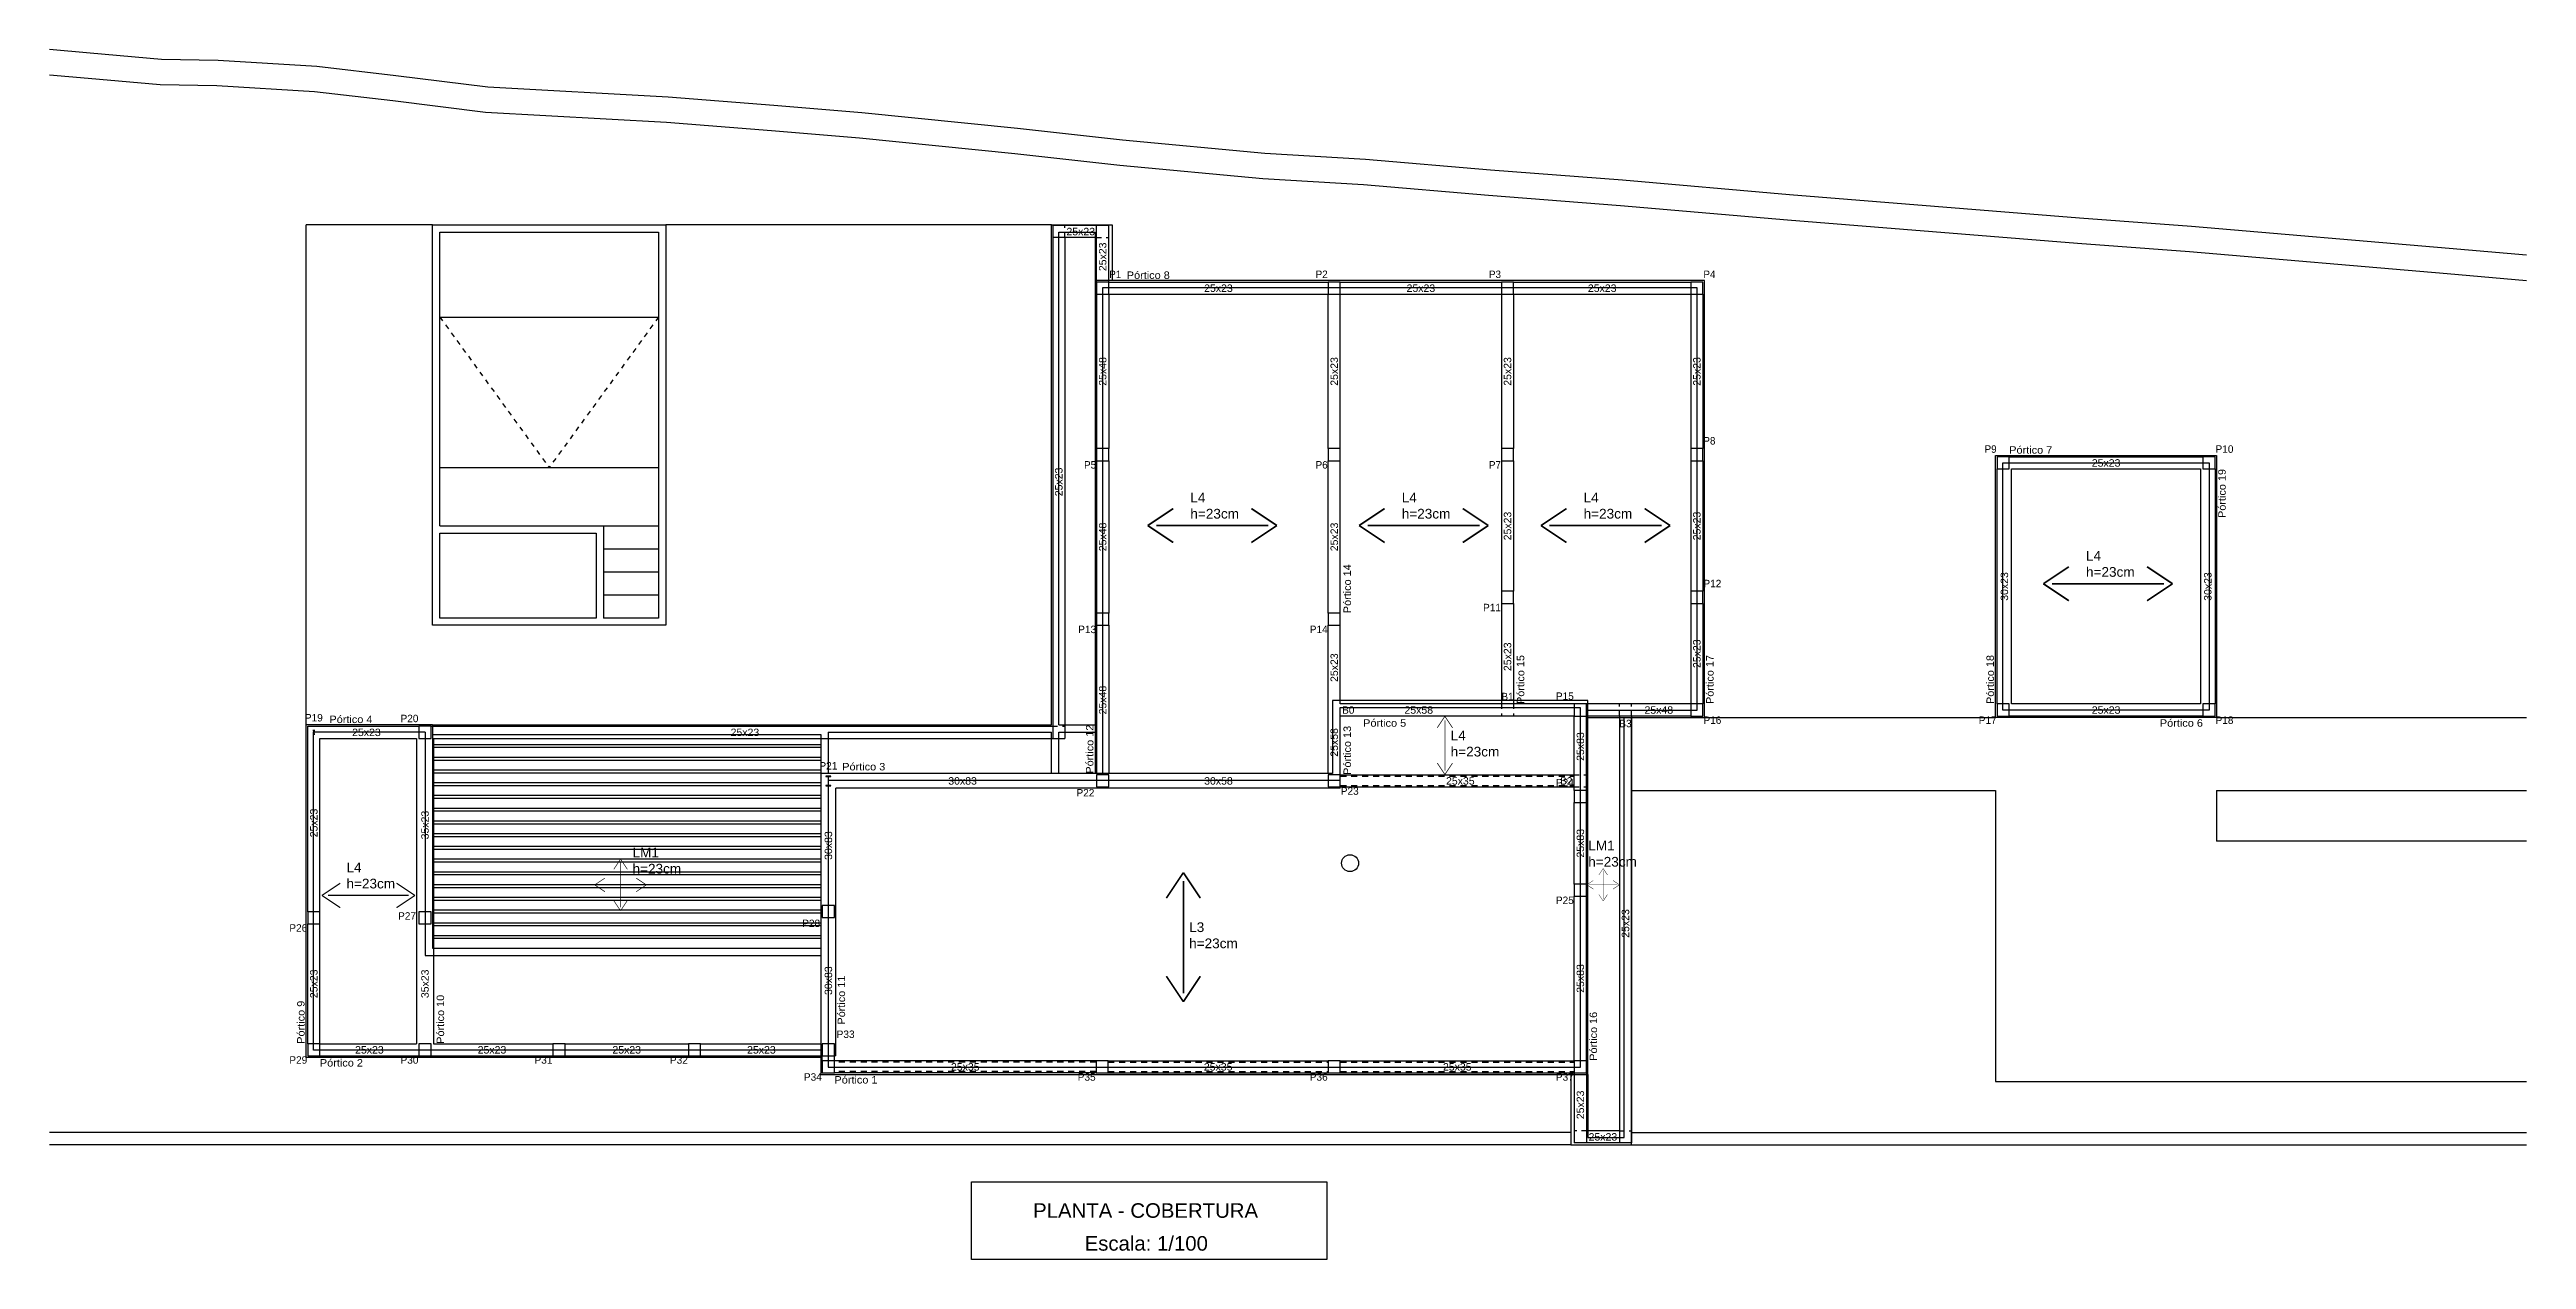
# Model space of a CAD drawing. Header units: millimetres. Extents: x 2071 to 2712, y 1262 to 1380.
# Drawn here: x 2512.8 to 2563.8, y 1353.2 to 1378.2 of the extents above; entities that cross this region are included whole.
import ezdxf
from ezdxf.enums import TextEntityAlignment as Align

# ---------------------------------------------------------------- set-up
doc = ezdxf.new("R2010")
doc.units = ezdxf.units.MM
for name, pattern in [('CYPE_PUNTO', [0.075, 0, -0.075]), ('Tracejado', [0.2, 0.1, -0.1]), ('TRAZO_INTERIOR_VIGA', [0.1875, 0.125, -0.0625])]:
    doc.linetypes.add(name, pattern=pattern)
for name, color, linetype in [('.arquitetura', 9, 'Continuous'), ('.plantas - estrutura em betão', 8, 'Continuous'), ('legenda', 8, 'Continuous')]:
    doc.layers.add(name, color=color, linetype=linetype)
doc.styles.add('CS_Arial', font='Arial.ttf', dxfattribs={"height": 0.2})
doc.styles.add('CYPETXT', font='arial', dxfattribs={"height": 0.2})

msp = doc.modelspace()

# ---------------------------------------------------------------- texts
at = {"layer": '.plantas - estrutura em betão', "style": 'CYPETXT'}
for s, width, p, p2 in [('25x23', 1.01006, (2533.71289, 1374.33549), (2534.30239, 1374.33549)), ('P1', 0.944637, (2534.59454, 1373.45478), (2534.84204, 1373.45478)), ('Pórtico 8', 1.048715, (2534.95611, 1373.43645), (2535.84261, 1373.43645)), ('P2', 0.944637, (2538.84704, 1373.45478), (2539.09454, 1373.45478)), ('P3', 0.944637, (2542.41704, 1373.45478), (2542.66454, 1373.45478)), ('P4', 0.944637, (2546.83453, 1373.45478), (2547.08203, 1373.45478)), ('25x23', 1.01006, (2536.54979, 1373.16895), (2537.13929, 1373.16895)), ('25x23', 1.01006, (2540.71979, 1373.16895), (2541.30929, 1373.16895)), ('25x23', 1.01006, (2544.45479, 1373.16895), (2545.04429, 1373.16895)), ('P8', 0.944637, (2546.83453, 1370.02478), (2547.08203, 1370.02478)), ('P9', 0.944637, (2552.62703, 1369.85478), (2552.87453, 1369.85478)), ('Pórtico 7', 1.048715, (2553.13453, 1369.83645), (2554.02103, 1369.83645)), ('P10', 0.968156, (2557.38453, 1369.85478), (2557.75353, 1369.85478)), ('P5', 0.944637, (2534.07704, 1369.52978), (2534.32454, 1369.52978)), ('P6', 0.944637, (2538.84704, 1369.52978), (2539.09454, 1369.52978)), ('P7', 0.944637, (2542.41704, 1369.52978), (2542.66454, 1369.52978)), ('25x23', 1.01006, (2554.83478, 1369.56895), (2555.42428, 1369.56895)), ('P12', 0.968156, (2546.83453, 1367.08478), (2547.20353, 1367.08478)), ('P11', 0.968156, (2542.29554, 1366.58978), (2542.66454, 1366.58978)), ('P13', 0.968156, (2533.95554, 1366.13978), (2534.32454, 1366.13978)), ('P14', 0.968156, (2538.72554, 1366.13978), (2539.09454, 1366.13978)), ('B1', 0.953224, (2542.67466, 1364.75645), (2542.92441, 1364.75645)), ('P15', 0.968156, (2543.79554, 1364.76478), (2544.16454, 1364.76478)), ('P19', 0.968156, (2518.02503, 1364.31978), (2518.39403, 1364.31978)), ('Pórtico 4', 1.048715, (2518.53093, 1364.28645), (2519.41743, 1364.28645)), ('P20', 0.968156, (2519.99553, 1364.30478), (2520.36453, 1364.30478)), ('B0', 0.953224, (2539.39454, 1364.47895), (2539.64429, 1364.47895)), ('25x58', 1.01006, (2540.67578, 1364.47895), (2541.26528, 1364.47895)), ('25x48', 1.01006, (2545.62128, 1364.47895), (2546.21078, 1364.47895)), ('P16', 0.968156, (2546.83453, 1364.26978), (2547.20353, 1364.26978)), ('P17', 0.968156, (2552.50553, 1364.26978), (2552.87453, 1364.26978)), ('25x23', 1.01006, (2554.83478, 1364.47895), (2555.42428, 1364.47895)), ('P18', 0.968156, (2557.38453, 1364.26978), (2557.75353, 1364.26978)), ('25x23', 1.01006, (2518.99823, 1364.01895), (2519.58773, 1364.01895)), ('25x23', 1.01006, (2526.79538, 1364.01895), (2527.38488, 1364.01895)), ('Pórtico 5', 1.048715, (2539.8252, 1364.21145), (2540.7117, 1364.21145)), ('B3', 0.953224, (2545.10452, 1364.20145), (2545.35427, 1364.20145)), ('Pórtico 6', 1.048715, (2556.23803, 1364.21145), (2557.12453, 1364.21145)), ('P21', 0.968156, (2528.62503, 1363.32978), (2528.99403, 1363.32978)), ('Pórtico 3', 1.048715, (2529.09497, 1363.31145), (2529.98147, 1363.31145)), ('30x83', 1.01006, (2531.27868, 1363.01895), (2531.86818, 1363.01895)), ('P22', 0.968156, (2533.92018, 1362.77442), (2534.28918, 1362.77442)), ('30x58', 1.01006, (2536.54979, 1363.01895), (2537.13929, 1363.01895)), ('P23', 0.968156, (2539.36454, 1362.80978), (2539.73354, 1362.80978)), ('25x35', 1.01006, (2541.53229, 1363.01895), (2542.12179, 1363.01895)), ('P24', 0.968156, (2543.79554, 1362.98478), (2544.16454, 1362.98478)), ('B2', 0.953224, (2543.88479, 1363.01895), (2544.13454, 1363.01895)), ('P27', 0.968156, (2519.94553, 1360.23728), (2520.31453, 1360.23728)), ('P25', 0.968156, (2543.79554, 1360.55978), (2544.16454, 1360.55978)), ('P26', 0.968156, (2517.70553, 1359.98978), (2518.07453, 1359.98978)), ('P28', 0.968156, (2528.27017, 1360.08442), (2528.63917, 1360.08442)), ('P33', 0.968156, (2528.97988, 1357.80013), (2529.34888, 1357.80013)), ('P29', 0.968156, (2517.70553, 1357.26978), (2518.07453, 1357.26978)), ('Pórtico 2', 1.048715, (2518.33453, 1357.21145), (2519.22103, 1357.21145)), ('25x23', 1.01006, (2519.05978, 1357.47895), (2519.64928, 1357.47895)), ('P30', 0.968156, (2519.99553, 1357.26978), (2520.36453, 1357.26978)), ('25x23', 1.01006, (2521.58482, 1357.47895), (2522.17432, 1357.47895)), ('P31', 0.968156, (2522.75562, 1357.26978), (2523.12462, 1357.26978)), ('25x23', 1.01006, (2524.35987, 1357.47895), (2524.94937, 1357.47895)), ('P32', 0.968156, (2525.54562, 1357.26978), (2525.91462, 1357.26978)), ('25x23', 1.01006, (2527.13482, 1357.47895), (2527.72432, 1357.47895)), ('25x35', 1.01006, (2531.33478, 1357.12895), (2531.92428, 1357.12895)), ('25x35', 1.01006, (2536.54479, 1357.12895), (2537.13429, 1357.12895)), ('25x35', 1.01006, (2541.46979, 1357.12895), (2542.05929, 1357.12895)), ('P34', 0.968156, (2528.30553, 1356.91978), (2528.67453, 1356.91978)), ('Pórtico 1', 1.048715, (2528.93453, 1356.86145), (2529.82103, 1356.86145)), ('P35', 0.968156, (2533.94554, 1356.91978), (2534.31454, 1356.91978)), ('P36', 0.968156, (2538.72554, 1356.91978), (2539.09454, 1356.91978)), ('P37', 0.968156, (2543.79554, 1356.91978), (2544.16454, 1356.91978)), ('25x23', 1.01006, (2544.46972, 1355.68605), (2545.05922, 1355.68605))]:
    msp.add_text(s, height=0.153333, dxfattribs=dict(at, width=width)).set_placement(p, p2, align=Align.FIT)
for s, width, p, p2 in [('25x23', 1.01006, (2534.5362, 1373.59663), (2534.5362, 1374.18613)), ('25x48', 1.01006, (2534.5362, 1371.23586), (2534.5362, 1371.82536)), ('25x23', 1.01006, (2539.3062, 1371.23586), (2539.3062, 1371.82536)), ('25x23', 1.01006, (2542.8762, 1371.23586), (2542.8762, 1371.82536)), ('25x23', 1.01006, (2546.7762, 1371.23586), (2546.7762, 1371.82536)), ('25x23', 1.01006, (2533.6324, 1368.95913), (2533.6324, 1369.54863)), ('Pórtico 19', 1.045153, (2557.5937, 1368.51261), (2557.5937, 1369.52061)), ('25x23', 1.01006, (2542.8762, 1368.05086), (2542.8762, 1368.64036)), ('25x23', 1.01006, (2546.7762, 1368.05086), (2546.7762, 1368.64036)), ('25x48', 1.01006, (2534.5362, 1367.82586), (2534.5362, 1368.41536)), ('25x23', 1.01006, (2539.3062, 1367.82586), (2539.3062, 1368.41536)), ('Pórtico 14', 1.045153, (2539.5737, 1366.55061), (2539.5737, 1367.55861)), ('30x23', 1.01006, (2553.1112, 1366.80586), (2553.1112, 1367.39536)), ('30x23', 1.01006, (2557.3012, 1366.80586), (2557.3012, 1367.39536)), ('25x23', 1.01006, (2542.8762, 1365.35836), (2542.8762, 1365.94786)), ('25x23', 1.01006, (2546.7762, 1365.42086), (2546.7762, 1366.01036)), ('25x23', 1.01006, (2539.3062, 1365.13336), (2539.3062, 1365.72286)), ('Pórtico 15', 1.045153, (2543.1437, 1364.68061), (2543.1437, 1365.68861)), ('Pórtico 17', 1.045153, (2547.0437, 1364.68061), (2547.0437, 1365.68861)), ('Pórtico 18', 1.045153, (2552.8187, 1364.68061), (2552.8187, 1365.68861)), ('25x48', 1.01006, (2534.5362, 1364.46586), (2534.5362, 1365.05536)), ('Pórtico 12', 1.045153, (2534.2687, 1363.24561), (2534.2687, 1364.25361)), ('25x58', 1.01006, (2539.3062, 1363.59336), (2539.3062, 1364.18286)), ('Pórtico 13', 1.045153, (2539.5737, 1363.22061), (2539.5737, 1364.22861)), ('25x83', 1.01006, (2544.3762, 1363.50839), (2544.3762, 1364.09789)), ('25x23', 1.01006, (2518.2862, 1361.93336), (2518.2862, 1362.52286)), ('35x23', 1.01006, (2520.5762, 1361.89086), (2520.5762, 1362.48036)), ('30x83', 1.01006, (2528.8862, 1361.46836), (2528.8862, 1362.05786)), ('25x83', 1.01006, (2544.3762, 1361.51586), (2544.3762, 1362.10536)), ('25x23', 1.01006, (2545.30606, 1359.86441), (2545.30606, 1360.45391)), ('25x83', 1.01006, (2544.3762, 1358.73086), (2544.3762, 1359.32036)), ('25x23', 1.01006, (2518.2862, 1358.62086), (2518.2862, 1359.21036)), ('35x23', 1.01006, (2520.5762, 1358.62086), (2520.5762, 1359.21036)), ('30x83', 1.01006, (2528.8862, 1358.68586), (2528.8862, 1359.27536)), ('Pórtico 11', 1.045153, (2529.1537, 1358.07634), (2529.1537, 1359.08434)), ('Pórtico 9', 1.048715, (2518.0187, 1357.68061), (2518.0187, 1358.56711)), ('Pórtico 10', 1.045153, (2520.8937, 1357.68061), (2520.8937, 1358.68861)), ('Pórtico 16', 1.045153, (2544.6437, 1357.33061), (2544.6437, 1358.33861)), ('25x23', 1.01006, (2544.3762, 1356.12691), (2544.3762, 1356.71641))]:
    msp.add_text(s, height=0.153333, rotation=90, dxfattribs=dict(at, width=width)).set_placement(p, p2, align=Align.FIT)
at = {"layer": '.plantas - estrutura em betão', "char_height": 0.2, "width": 0.6252005, "attachment_point": 1, "style": 'CS_Arial'}
for s, insert in [('L4\\Ph=23cm', (2536.26599, 1369.03312)), ('L4\\Ph=23cm', (2540.62051, 1369.03312)), ('L4\\Ph=23cm', (2544.36666, 1369.03312)), ('L4\\Ph=23cm', (2554.71603, 1367.83399)), ('L4\\Ph=23cm', (2541.62884, 1364.13205)), ('LM1\\Ph=23cm', (2544.4624, 1361.86291)), ('L4\\Ph=23cm', (2518.88204, 1361.41393)), ('LM1\\Ph=23cm', (2524.77508, 1361.72016)), ('L3\\Ph=23cm', (2536.24135, 1360.18232))]:
    msp.add_mtext(s, dxfattribs=dict(at, insert=insert))
at = {"layer": 'legenda', "color": 8, "style": 'CYPETXT'}
msp.add_text('PLANTA - COBERTURA', height=0.3, dxfattribs=at).set_placement((2533.02686, 1354.09572))
at = {"layer": 'legenda', "color": 8, "insert": (2535.35763, 1353.56656), "char_height": 0.3, "width": 5.7, "attachment_point": 5, "style": 'CYPETXT'}
msp.add_mtext('Escala: 1/100', dxfattribs=at)

# ---------------------------------------------------------------- blocks, each defined once
blk = doc.blocks.new('sfgs')
at = {"layer": '.arquitetura', "ltscale": 0.1}
for p, q in [((529.336, -144.797), (529.336, -134.497)), ((531.936, -134.497), (529.336, -134.497)), ((544.686, -134.497), (536.742, -134.497))]:
    blk.add_line(p, q, dxfattribs=at)
at = {"layer": '.arquitetura', "linetype": 'Continuous'}
for p, q in [((544.686, -144.797), (544.686, -134.497)), ((544.686, -134.497), (545.936, -134.497)), ((544.836, -144.797), (544.836, -134.647)), ((544.836, -134.647), (545.586, -134.647)), ((545.586, -134.647), (545.586, -135.647)), ((545.936, -134.497), (545.936, -135.647)), ((555.736, -144.297), (550.476, -144.297)), ((550.476, -144.297), (550.476, -145.797)), ((555.736, -151.997), (555.736, -144.297)), ((529.336, -151.647), (529.336, -144.797)), ((531.936, -144.797), (529.336, -144.797)), ((531.936, -144.797), (544.686, -144.797)), ((531.936, -144.797), (531.936, -149.397)), ((544.836, -144.797), (545.586, -144.797)), ((555.586, -144.447), (550.626, -144.447)), ((550.626, -144.447), (550.626, -145.947)), ((555.586, -151.847), (555.586, -144.447)), ((556.486, -153.297), (556.486, -144.647)), ((556.636, -153.447), (556.636, -144.647)), ((558.136, -144.647), (564.136, -144.647)), ((568.686, -144.647), (575.07, -144.647)), ((529.486, -151.497), (529.486, -144.947)), ((531.786, -144.947), (529.486, -144.947)), ((531.786, -144.947), (531.786, -149.547)), ((531.936, -144.997), (539.936, -144.997)), ((531.936, -145.2), (539.936, -145.2)), ((531.936, -145.26), (539.936, -145.26)), ((539.936, -144.997), (539.936, -151.997)), ((540.086, -144.947), (544.686, -144.947)), ((540.086, -144.947), (540.086, -145.797)), ((544.686, -145.797), (544.686, -144.947)), ((544.836, -144.947), (545.586, -144.947)), ((544.836, -145.797), (544.836, -144.947)), ((531.936, -145.462), (539.936, -145.462)), ((531.936, -145.522), (539.936, -145.522)), ((531.936, -145.724), (539.936, -145.724)), ((531.936, -145.784), (539.936, -145.784)), ((550.476, -145.797), (539.936, -145.797)), ((531.936, -145.987), (539.936, -145.987)), ((531.936, -146.047), (539.936, -146.047)), ((531.936, -146.249), (539.936, -146.249)), ((531.936, -146.309), (539.936, -146.309)), ((550.626, -145.947), (540.086, -145.947)), ((540.086, -145.947), (540.086, -151.847)), ((556.636, -146.147), (564.136, -146.147)), ((564.136, -146.147), (564.136, -152.147)), ((568.686, -146.147), (568.686, -147.197)), ((568.686, -146.147), (575.07, -146.147)), ((531.936, -146.511), (539.936, -146.511)), ((531.936, -146.571), (539.936, -146.571)), ((531.936, -146.774), (539.936, -146.774)), ((531.936, -146.834), (539.936, -146.834)), ((531.936, -147.036), (539.936, -147.036)), ((531.936, -147.096), (539.936, -147.096)), ((531.936, -147.298), (539.936, -147.298)), ((531.936, -147.358), (539.936, -147.358)), ((575.07, -147.197), (568.686, -147.197)), ((531.936, -147.561), (539.936, -147.561)), ((531.936, -147.621), (539.936, -147.621)), ((531.936, -147.823), (539.936, -147.823)), ((531.936, -147.883), (539.936, -147.883)), ((531.936, -148.085), (539.936, -148.085)), ((531.936, -148.145), (539.936, -148.145)), ((531.936, -148.348), (539.936, -148.348)), ((531.936, -148.408), (539.936, -148.408)), ((531.936, -148.61), (539.936, -148.61)), ((531.936, -148.67), (539.936, -148.67)), ((531.936, -148.873), (539.936, -148.873)), ((531.936, -148.933), (539.936, -148.933)), ((531.936, -149.135), (539.936, -149.135)), ((531.936, -149.195), (539.936, -149.195)), ((531.936, -149.397), (539.936, -149.397)), ((531.786, -149.547), (539.936, -149.547)), ((539.936, -151.497), (529.486, -151.497)), ((539.936, -151.647), (529.336, -151.647)), ((539.936, -151.997), (555.736, -151.997)), ((540.086, -151.847), (555.586, -151.847)), ((555.386, -151.997), (555.386, -153.447)), ((555.736, -151.997), (555.736, -153.297)), ((564.136, -152.147), (575.07, -152.147)), ((555.386, -153.197), (524.047, -153.197)), ((555.386, -153.447), (524.047, -153.447)), ((555.386, -153.447), (556.636, -153.447)), ((555.736, -153.297), (556.486, -153.297)), ((556.636, -153.197), (575.07, -153.197)), ((556.636, -153.447), (575.07, -153.447))]:
    blk.add_line(p, q, dxfattribs=at)
at = {"layer": '.arquitetura', "color": 8, "linetype": 'Tracejado', "ltscale": 0.1}
for p in [(532.086, -136.397), (536.592, -136.397)]:
    blk.add_line(p, (534.338, -139.497), dxfattribs=at)
at = {"layer": '.arquitetura', "color": 8, "ltscale": 0.1}
for p, q in [((532.086, -136.397), (536.592, -136.397)), ((532.084, -139.497), (536.592, -139.497)), ((532.084, -140.697), (535.457, -140.697)), ((535.457, -140.697), (535.457, -142.597)), ((535.457, -140.697), (536.592, -140.697)), ((532.084, -140.847), (535.307, -140.847)), ((535.307, -140.847), (535.307, -142.597)), ((535.457, -141.172), (536.592, -141.172)), ((535.457, -141.647), (536.592, -141.647)), ((535.457, -142.122), (536.592, -142.122))]:
    blk.add_line(p, q, dxfattribs=at)
at = {"layer": '.arquitetura', "linetype": 'Continuous', "flags": 128}
blk.add_lwpolyline([(575.07, -135.125), (573.48, -134.982), (568.171, -134.53), (565.865, -134.359), (559.889, -133.881), (556.452, -133.58), (553.731, -133.373), (551.152, -133.15), (549.078, -133.03), (546.148, -132.754), (543.987, -132.515), (540.783, -132.192), (538.964, -132.037), (536.792, -131.868), (533.072, -131.659), (531.177, -131.425), (529.554, -131.238), (527.517, -131.109), (526.351, -131.089), (524.885, -130.958), (524.047, -130.887)], dxfattribs=at)
at = {"layer": '.arquitetura', "linetype": 'Continuous'}
for points in [[(575.07, -135.652), (573.434, -135.505), (568.13, -135.054), (565.825, -134.882), (559.845, -134.404), (556.409, -134.103), (553.688, -133.896), (551.114, -133.674), (549.038, -133.553), (546.094, -133.277), (543.932, -133.037), (540.734, -132.715), (538.922, -132.56), (536.757, -132.392), (533.025, -132.182), (531.115, -131.946), (529.507, -131.761), (527.496, -131.634), (526.323, -131.613), (524.84, -131.481), (524.047, -131.413)], [(555.736, -144.647), (558.136, -144.647), (558.136, -135.647), (545.586, -135.647), (545.586, -145.797)], [(555.736, -144.497), (557.986, -144.497), (557.986, -135.797), (545.736, -135.797), (545.736, -145.797)]]:
    blk.add_lwpolyline(points, dxfattribs=at)
at = {"layer": '.arquitetura', "color": 8, "ltscale": 0.1}
blk.add_lwpolyline([(531.936, -134.497), (536.742, -134.497), (536.742, -142.747), (531.936, -142.747)], close=True, dxfattribs=at)
for points in [[(532.086, -140.697), (532.086, -134.647), (536.592, -134.647), (536.592, -142.597), (535.457, -142.597)], [(535.307, -142.597), (532.086, -142.597), (532.086, -140.847)]]:
    blk.add_lwpolyline(points, dxfattribs=at)
at = {"layer": '.arquitetura', "linetype": 'Continuous'}
for points in [[(564.136, -139.247), (568.686, -139.247), (568.686, -144.647), (564.136, -144.647)], [(564.286, -139.397), (568.536, -139.397), (568.536, -144.497), (564.286, -144.497)]]:
    blk.add_lwpolyline(points, close=True, dxfattribs=at)
blk.add_circle((550.836, -147.647), 0.175, dxfattribs=at)

# ---------------------------------------------------------------- linework, layer by layer
at = {"layer": '.plantas - estrutura em betão'}
for p, q in [((2534.58454, 1374.53715), (2533.43073, 1374.53715)), ((2533.43073, 1374.53715), (2533.43073, 1363.97061)), ((2534.33454, 1374.28715), (2533.43073, 1374.28715)), ((2533.68073, 1374.28715), (2533.68073, 1363.97061)), ((2534.33454, 1373.37061), (2534.33454, 1374.53715)), ((2534.58454, 1373.37061), (2534.58454, 1374.53715)), ((2534.33454, 1373.12061), (2534.33454, 1369.94061)), ((2534.58454, 1373.37061), (2539.10454, 1373.37061)), ((2534.58454, 1373.12061), (2539.10454, 1373.12061)), ((2534.58454, 1373.12061), (2534.58454, 1369.94061)), ((2539.10454, 1369.94061), (2539.10454, 1373.12061)), ((2539.35454, 1373.37061), (2542.67454, 1373.37061)), ((2539.35454, 1369.94061), (2539.35454, 1373.12061)), ((2539.35454, 1373.12061), (2542.67454, 1373.12061)), ((2542.67454, 1373.12061), (2542.67454, 1369.94061)), ((2542.92454, 1373.37061), (2546.57453, 1373.37061)), ((2542.92454, 1373.12061), (2546.57453, 1373.12061)), ((2542.92454, 1373.12061), (2542.92454, 1369.94061)), ((2546.57453, 1373.12061), (2546.57453, 1369.94061)), ((2546.82453, 1373.12061), (2546.82453, 1369.94061)), ((2534.33454, 1369.69061), (2534.33454, 1366.55061)), ((2534.58454, 1369.69061), (2534.58454, 1366.55061)), ((2539.10454, 1366.55061), (2539.10454, 1369.69061)), ((2539.35454, 1366.55061), (2539.35454, 1369.69061)), ((2542.67454, 1369.69061), (2542.67454, 1367.00061)), ((2542.92454, 1369.69061), (2542.92454, 1367.00061)), ((2546.57453, 1369.69061), (2546.57453, 1367.00061)), ((2546.82453, 1369.69061), (2546.82453, 1367.00061)), ((2552.88453, 1364.68061), (2552.88453, 1369.52061)), ((2553.13453, 1369.77061), (2557.12453, 1369.77061)), ((2553.18453, 1369.52061), (2557.07453, 1369.52061)), ((2553.18453, 1364.68061), (2553.18453, 1369.52061)), ((2557.07453, 1369.52061), (2557.07453, 1364.68061)), ((2557.37453, 1369.52061), (2557.37453, 1364.68061)), ((2542.67454, 1366.75061), (2542.67454, 1364.68061)), ((2542.92454, 1366.75061), (2542.92454, 1364.68061)), ((2546.57453, 1366.75061), (2546.57453, 1364.68061)), ((2546.82453, 1366.75061), (2546.82453, 1364.68061)), ((2534.33454, 1366.30061), (2534.33454, 1363.24561)), ((2534.58454, 1366.30061), (2534.58454, 1363.24561)), ((2539.10454, 1364.55561), (2539.10454, 1366.30061)), ((2539.35454, 1364.68061), (2539.35454, 1366.30061)), ((2539.10454, 1363.24561), (2539.10454, 1364.55561)), ((2544.17454, 1364.68061), (2539.35454, 1364.68061)), ((2539.35454, 1363.22061), (2539.35454, 1364.43061)), ((2544.17454, 1364.43061), (2539.35454, 1364.43061)), ((2544.17454, 1362.90061), (2544.17454, 1364.43061)), ((2546.57453, 1364.68061), (2544.42454, 1364.68061)), ((2544.42454, 1362.90061), (2544.42454, 1364.43061)), ((2546.57453, 1364.43061), (2544.42454, 1364.43061)), ((2545.10439, 1364.43061), (2545.10439, 1355.63771)), ((2545.35439, 1364.43061), (2545.35439, 1355.63771)), ((2557.12453, 1364.43061), (2553.13453, 1364.43061)), ((2557.07453, 1364.68061), (2553.18453, 1364.68061)), ((2518.08453, 1360.40061), (2518.08453, 1364.22061)), ((2518.08453, 1364.22061), (2520.37453, 1364.22061)), ((2518.33453, 1360.40061), (2518.33453, 1363.97061)), ((2518.33453, 1363.97061), (2520.32453, 1363.97061)), ((2520.32453, 1363.97061), (2520.32453, 1360.27561)), ((2520.62453, 1364.22061), (2533.43073, 1364.22061)), ((2520.67453, 1363.97061), (2520.67453, 1360.27561)), ((2520.67453, 1363.97061), (2533.68073, 1363.97061)), ((2528.65953, 1360.40561), (2528.65953, 1363.24561)), ((2534.33454, 1363.24561), (2528.65953, 1363.24561)), ((2528.95953, 1360.40561), (2528.95953, 1362.94561)), ((2534.45954, 1362.94561), (2528.95953, 1362.94561)), ((2539.35454, 1362.94561), (2534.45954, 1362.94561)), ((2539.10454, 1363.24561), (2534.58454, 1363.24561)), ((2539.35454, 1363.22061), (2544.17454, 1363.22061)), ((2539.35454, 1362.94561), (2539.35454, 1362.97061)), ((2539.35454, 1362.97061), (2544.17454, 1362.97061)), ((2544.17454, 1360.97061), (2544.17454, 1362.65061)), ((2544.42454, 1360.97061), (2544.42454, 1362.65061)), ((2528.65953, 1357.68061), (2528.65953, 1360.40561)), ((2528.95953, 1357.43061), (2528.95953, 1360.40561)), ((2544.17454, 1357.33061), (2544.17454, 1360.72061)), ((2544.42454, 1357.33061), (2544.42454, 1360.72061)), ((2518.08453, 1357.68061), (2518.08453, 1360.15061)), ((2518.33453, 1357.68061), (2518.33453, 1360.15061)), ((2520.32453, 1360.27561), (2520.32453, 1357.68061)), ((2520.67453, 1360.27561), (2520.67453, 1357.68061)), ((2518.33453, 1357.68061), (2520.32453, 1357.68061)), ((2518.33453, 1357.43061), (2520.37453, 1357.43061)), ((2520.62453, 1357.43061), (2523.13462, 1357.43061)), ((2520.67453, 1357.68061), (2523.13462, 1357.68061)), ((2523.38462, 1357.68061), (2525.92462, 1357.68061)), ((2523.38462, 1357.43061), (2525.92462, 1357.43061)), ((2526.17462, 1357.68061), (2528.65953, 1357.68061)), ((2526.17462, 1357.43061), (2528.68453, 1357.43061)), ((2528.68453, 1357.33061), (2528.68453, 1357.43061)), ((2528.95953, 1357.43061), (2528.93453, 1357.43061)), ((2528.93453, 1357.33061), (2528.93453, 1357.43061)), ((2534.32454, 1357.33061), (2528.93453, 1357.33061)), ((2534.57454, 1357.33061), (2539.10454, 1357.33061)), ((2539.35454, 1357.33061), (2544.17454, 1357.33061)), ((2534.32454, 1357.08061), (2528.93453, 1357.08061)), ((2534.57454, 1357.08061), (2539.10454, 1357.08061)), ((2539.35454, 1357.08061), (2544.17454, 1357.08061)), ((2544.17454, 1357.08061), (2544.17454, 1355.63771)), ((2544.42454, 1357.08061), (2544.42454, 1355.63771)), ((2545.10439, 1355.88771), (2544.42454, 1355.88771)), ((2545.35439, 1355.63771), (2544.17454, 1355.63771))]:
    msp.add_line(p, q, dxfattribs=at)
at = {"layer": '.plantas - estrutura em betão', "linetype": 'CYPE_PUNTO'}
for p, q in [((2533.68073, 1374.28715), (2533.68073, 1374.53715)), ((2534.33454, 1374.28715), (2534.58454, 1374.28715)), ((2542.67454, 1364.68061), (2542.67454, 1364.43061)), ((2542.92454, 1364.68061), (2542.92454, 1364.43061)), ((2545.10439, 1364.43061), (2545.10439, 1364.68061)), ((2545.35439, 1364.43061), (2545.35439, 1364.68061)), ((2533.43073, 1364.22061), (2533.68073, 1364.22061)), ((2544.17454, 1363.22061), (2544.42454, 1363.22061)), ((2544.17454, 1362.97061), (2544.42454, 1362.97061)), ((2544.42454, 1355.88771), (2544.17454, 1355.88771)), ((2545.10439, 1355.88771), (2545.35439, 1355.88771))]:
    msp.add_line(p, q, dxfattribs=at)
at = {"layer": '.plantas - estrutura em betão', "linetype": 'TRAZO_INTERIOR_VIGA'}
for p, q in [((2539.35454, 1363.19061), (2544.17454, 1363.19061)), ((2539.35454, 1363.00061), (2544.17454, 1363.00061)), ((2534.32454, 1357.30061), (2528.93453, 1357.30061)), ((2534.57454, 1357.30061), (2539.10454, 1357.30061)), ((2539.35454, 1357.30061), (2544.17454, 1357.30061)), ((2534.32454, 1357.11061), (2528.93453, 1357.11061)), ((2534.57454, 1357.11061), (2539.10454, 1357.11061)), ((2539.35454, 1357.11061), (2544.17454, 1357.11061))]:
    msp.add_line(p, q, dxfattribs=at)
at = {"layer": '.plantas - estrutura em betão'}
for points in [[(2534.33454, 1373.12061), (2534.58454, 1373.12061), (2534.58454, 1373.37061), (2534.33454, 1373.37061), (2534.33454, 1373.12061)], [(2539.10454, 1373.12061), (2539.35454, 1373.12061), (2539.35454, 1373.37061), (2539.10454, 1373.37061), (2539.10454, 1373.12061)], [(2542.67454, 1373.12061), (2542.92454, 1373.12061), (2542.92454, 1373.37061), (2542.67454, 1373.37061), (2542.67454, 1373.12061)], [(2546.57453, 1373.12061), (2546.82453, 1373.12061), (2546.82453, 1373.37061), (2546.57453, 1373.37061), (2546.57453, 1373.12061)], [(2534.33454, 1369.69061), (2534.58454, 1369.69061), (2534.58454, 1369.94061), (2534.33454, 1369.94061), (2534.33454, 1369.69061)], [(2539.10454, 1369.69061), (2539.35454, 1369.69061), (2539.35454, 1369.94061), (2539.10454, 1369.94061), (2539.10454, 1369.69061)], [(2542.67454, 1369.69061), (2542.92454, 1369.69061), (2542.92454, 1369.94061), (2542.67454, 1369.94061), (2542.67454, 1369.69061)], [(2546.57453, 1369.69061), (2546.82453, 1369.69061), (2546.82453, 1369.94061), (2546.57453, 1369.94061), (2546.57453, 1369.69061)], [(2552.88453, 1369.52061), (2553.13453, 1369.52061), (2553.13453, 1369.77061), (2552.88453, 1369.77061), (2552.88453, 1369.52061)], [(2557.12453, 1369.52061), (2557.37453, 1369.52061), (2557.37453, 1369.77061), (2557.12453, 1369.77061), (2557.12453, 1369.52061)], [(2542.67454, 1366.75061), (2542.92454, 1366.75061), (2542.92454, 1367.00061), (2542.67454, 1367.00061), (2542.67454, 1366.75061)], [(2546.57453, 1366.75061), (2546.82453, 1366.75061), (2546.82453, 1367.00061), (2546.57453, 1367.00061), (2546.57453, 1366.75061)], [(2534.33454, 1366.30061), (2534.58454, 1366.30061), (2534.58454, 1366.55061), (2534.33454, 1366.55061), (2534.33454, 1366.30061)], [(2539.10454, 1366.30061), (2539.35454, 1366.30061), (2539.35454, 1366.55061), (2539.10454, 1366.55061), (2539.10454, 1366.30061)], [(2544.17454, 1364.43061), (2544.42454, 1364.43061), (2544.42454, 1364.68061), (2544.17454, 1364.68061), (2544.17454, 1364.43061)], [(2546.57453, 1364.43061), (2546.82453, 1364.43061), (2546.82453, 1364.68061), (2546.57453, 1364.68061), (2546.57453, 1364.43061)], [(2552.88453, 1364.43061), (2553.13453, 1364.43061), (2553.13453, 1364.68061), (2552.88453, 1364.68061), (2552.88453, 1364.43061)], [(2557.12453, 1364.43061), (2557.37453, 1364.43061), (2557.37453, 1364.68061), (2557.12453, 1364.68061), (2557.12453, 1364.43061)], [(2518.18653, 1364.05561), (2518.23253, 1364.05561), (2518.23253, 1364.06081), (2518.21143, 1364.06081), (2518.21143, 1364.13041), (2518.23253, 1364.13041), (2518.23253, 1364.13561), (2518.18653, 1364.13561), (2518.18653, 1364.13041), (2518.20763, 1364.13041), (2518.20763, 1364.06081), (2518.18653, 1364.06081), (2518.18653, 1364.05561)], [(2520.37453, 1363.97061), (2520.62453, 1363.97061), (2520.62453, 1364.22061), (2520.37453, 1364.22061), (2520.37453, 1363.97061)], [(2528.75953, 1362.99561), (2528.85953, 1362.99561), (2528.85953, 1363.00411), (2528.81233, 1363.00411), (2528.81233, 1363.18711), (2528.85953, 1363.18711), (2528.85953, 1363.19561), (2528.75953, 1363.19561), (2528.75953, 1363.18711), (2528.80673, 1363.18711), (2528.80673, 1363.00411), (2528.75953, 1363.00411), (2528.75953, 1362.99561)], [(2534.33454, 1362.97061), (2534.58454, 1362.97061), (2534.58454, 1363.22061), (2534.33454, 1363.22061), (2534.33454, 1362.97061)], [(2539.10454, 1362.97061), (2539.35454, 1362.97061), (2539.35454, 1363.22061), (2539.10454, 1363.22061), (2539.10454, 1362.97061)], [(2544.17454, 1362.65061), (2544.42454, 1362.65061), (2544.42454, 1362.90061), (2544.17454, 1362.90061), (2544.17454, 1362.65061)], [(2544.17454, 1360.72061), (2544.42454, 1360.72061), (2544.42454, 1360.97061), (2544.17454, 1360.97061), (2544.17454, 1360.72061)], [(2518.08453, 1360.15061), (2518.33453, 1360.15061), (2518.33453, 1360.40061), (2518.08453, 1360.40061), (2518.08453, 1360.15061)], [(2520.37453, 1360.15061), (2520.62453, 1360.15061), (2520.62453, 1360.40061), (2520.37453, 1360.40061), (2520.37453, 1360.15061)], [(2528.68453, 1360.28061), (2528.93453, 1360.28061), (2528.93453, 1360.53061), (2528.68453, 1360.53061), (2528.68453, 1360.28061)], [(2518.08453, 1357.43061), (2518.33453, 1357.43061), (2518.33453, 1357.68061), (2518.08453, 1357.68061), (2518.08453, 1357.43061)], [(2520.37453, 1357.43061), (2520.62453, 1357.43061), (2520.62453, 1357.68061), (2520.37453, 1357.68061), (2520.37453, 1357.43061)], [(2523.13462, 1357.43061), (2523.38462, 1357.43061), (2523.38462, 1357.68061), (2523.13462, 1357.68061), (2523.13462, 1357.43061)], [(2525.92462, 1357.43061), (2526.17462, 1357.43061), (2526.17462, 1357.68061), (2525.92462, 1357.68061), (2525.92462, 1357.43061)], [(2528.68453, 1357.43061), (2528.93453, 1357.43061), (2528.93453, 1357.68061), (2528.68453, 1357.68061), (2528.68453, 1357.43061)], [(2528.68453, 1357.08061), (2528.93453, 1357.08061), (2528.93453, 1357.33061), (2528.68453, 1357.33061), (2528.68453, 1357.08061)], [(2534.32454, 1357.08061), (2534.57454, 1357.08061), (2534.57454, 1357.33061), (2534.32454, 1357.33061), (2534.32454, 1357.08061)], [(2539.10454, 1357.08061), (2539.35454, 1357.08061), (2539.35454, 1357.33061), (2539.10454, 1357.33061), (2539.10454, 1357.08061)], [(2544.17454, 1357.08061), (2544.42454, 1357.08061), (2544.42454, 1357.33061), (2544.17454, 1357.33061), (2544.17454, 1357.08061)]]:
    msp.add_lwpolyline(points, close=True, dxfattribs=at)
for points, const_width in [([(2535.38801, 1368.35588), (2535.91301, 1368.70588)], 0.035), ([(2538.04818, 1368.35588), (2537.52318, 1368.70588)], 0.035), ([(2539.74252, 1368.35588), (2540.26752, 1368.70588)], 0.035), ([(2542.40269, 1368.35588), (2541.87769, 1368.70588)], 0.035), ([(2543.48867, 1368.35588), (2544.01367, 1368.70588)], 0.035), ([(2546.14884, 1368.35588), (2545.62384, 1368.70588)], 0.035), ([(2535.38801, 1368.35588), (2535.91301, 1368.00588)], 0.035), ([(2535.56301, 1368.35588), (2537.87318, 1368.35588)], 0.035), ([(2538.04818, 1368.35588), (2537.52318, 1368.00588)], 0.035), ([(2539.74252, 1368.35588), (2540.26752, 1368.00588)], 0.035), ([(2539.91752, 1368.35588), (2542.22769, 1368.35588)], 0.035), ([(2542.40269, 1368.35588), (2541.87769, 1368.00588)], 0.035), ([(2543.48867, 1368.35588), (2544.01367, 1368.00588)], 0.035), ([(2543.66367, 1368.35588), (2545.97384, 1368.35588)], 0.035), ([(2546.14884, 1368.35588), (2545.62384, 1368.00588)], 0.035), ([(2553.83804, 1367.15675), (2554.36304, 1367.50675)], 0.035), ([(2556.49821, 1367.15675), (2555.97321, 1367.50675)], 0.035), ([(2553.83804, 1367.15675), (2554.36304, 1366.80675)], 0.035), ([(2554.01304, 1367.15675), (2556.32321, 1367.15675)], 0.035), ([(2556.49821, 1367.15675), (2555.97321, 1366.80675)], 0.035), ([(2541.50907, 1364.42462), (2541.35157, 1364.18837)], 0.01575), ([(2541.50907, 1364.42462), (2541.66657, 1364.18837)], 0.01575), ([(2541.50907, 1363.3063), (2541.50907, 1364.34587)], 0.01575), ([(2541.50907, 1363.22755), (2541.35157, 1363.4638)], 0.01575), ([(2541.50907, 1363.22755), (2541.66657, 1363.4638)], 0.01575), ([(2524.52843, 1361.4848), (2524.38843, 1361.2748)], 0.014), ([(2524.52843, 1361.4848), (2524.66843, 1361.2748)], 0.014), ([(2524.52843, 1360.49074), (2524.52843, 1361.4148)], 0.014), ([(2518.37648, 1360.73669), (2518.75448, 1360.98869)], 0.0252), ([(2520.2918, 1360.73669), (2519.9138, 1360.98869)], 0.0252), ([(2523.9964, 1360.95277), (2524.2064, 1361.09277)], 0.014), ([(2523.9964, 1360.95277), (2524.2064, 1360.81277)], 0.014), ([(2524.99047, 1360.95277), (2524.0664, 1360.95277)], 0.014), ([(2525.06047, 1360.95277), (2524.85047, 1361.09277)], 0.014), ([(2525.06047, 1360.95277), (2524.85047, 1360.81277)], 0.014), ([(2536.12157, 1361.20644), (2535.77157, 1360.68144)], 0.035), ([(2536.12157, 1361.20644), (2536.47157, 1360.68144)], 0.035), ([(2536.12157, 1358.72127), (2536.12157, 1361.03144)], 0.035), ([(2544.4338, 1360.95618), (2544.5661, 1361.04438)], 0.00882), ([(2544.4338, 1360.95618), (2544.5661, 1360.86798)], 0.00882), ([(2545.06007, 1360.95618), (2544.4779, 1360.95618)], 0.00882), ([(2544.76899, 1361.29136), (2544.68079, 1361.15906)], 0.00882), ([(2544.76899, 1361.29136), (2544.85719, 1361.15906)], 0.00882), ([(2544.76899, 1360.6651), (2544.76899, 1361.24726)], 0.00882), ([(2545.10417, 1360.95618), (2544.97187, 1361.04438)], 0.00882), ([(2545.10417, 1360.95618), (2544.97187, 1360.86798)], 0.00882), ([(2518.37648, 1360.73669), (2518.75448, 1360.48469)], 0.0252), ([(2518.50248, 1360.73669), (2520.1658, 1360.73669)], 0.0252), ([(2520.2918, 1360.73669), (2519.9138, 1360.48469)], 0.0252), ([(2524.52843, 1360.42074), (2524.38843, 1360.63074)], 0.014), ([(2524.52843, 1360.42074), (2524.66843, 1360.63074)], 0.014), ([(2544.76899, 1360.621), (2544.68079, 1360.7533)], 0.00882), ([(2544.76899, 1360.621), (2544.85719, 1360.7533)], 0.00882), ([(2536.12157, 1358.54627), (2535.77157, 1359.07127)], 0.035), ([(2536.12157, 1358.54627), (2536.47157, 1359.07127)], 0.035)]:
    msp.add_lwpolyline(points, dxfattribs=dict(at, const_width=const_width))
at = {"layer": 'legenda', "color": 8}
for p, q in [((2531.75898, 1354.8374), (2539.07408, 1354.8374)), ((2531.75898, 1353.2374), (2531.75898, 1354.8374)), ((2539.07408, 1354.8374), (2539.07408, 1353.2374)), ((2539.07408, 1353.2374), (2531.75898, 1353.2374))]:
    msp.add_line(p, q, dxfattribs=at)

# ---------------------------------------------------------------- block references
at = {"layer": '.arquitetura', "linetype": 'Continuous'}
msp.add_blockref('sfgs', (1988.71879, 1509.04785), dxfattribs=at)

msp.set_redraw_order([(e.dxf.handle, doc.entitydb.next_handle()) for e in msp.query("TEXT MTEXT ATTDEF DIMENSION ARC_DIMENSION")])  # texts and dimensions are drawn at this point

doc.saveas('drawing.dxf')
